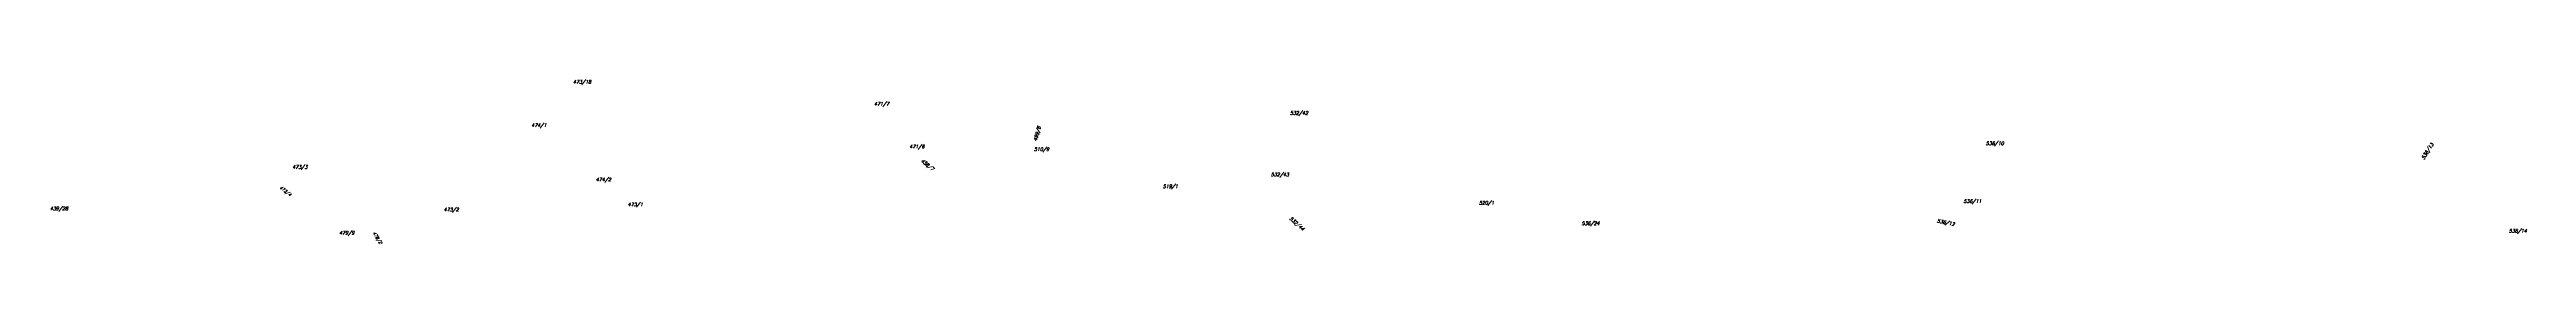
# Model space of a CAD drawing. Header units: millimetres. Extents: x -626413 to -622762, y -1174800 to -1172001.
# Drawn here: x -625659 to -624438, y -1173128 to -1173048 of the extents above; entities that cross this region are included whole.
import ezdxf
from ezdxf.enums import TextEntityAlignment as Align

# ---------------------------------------------------------------- set-up
doc = ezdxf.new("R2010")
doc.units = ezdxf.units.MM
doc.layers.add('Dobrinsko_parcelní čísla', color=7, linetype='Continuous', lineweight=0)
doc.styles.add('Style-ITALICS', font='ITALICS.shx')

msp = doc.modelspace()

# ---------------------------------------------------------------- texts
at = {"layer": 'Dobrinsko_parcelní čísla', "color": 7, "linetype": 'Continuous', "lineweight": 0, "style": 'Style-ITALICS'}
for s, p in [('473/18', (-625391.9, -1173049.7)), ('471/7', (-625245, -1173060.5)), ('532/42', (-625038.6, -1173065)), ('474/1', (-625413.9, -1173071)), ('471/6', (-625227.6, -1173081.5)), ('510/9', (-625166.2, -1173082.8)), ('536/10', (-624695.7, -1173079.9)), ('473/3', (-625531.7, -1173091.5)), ('474/2', (-625382.1, -1173097.7)), ('519/1', (-625102.7, -1173101)), ('532/43', (-625048, -1173095.2)), ('439/28', (-625649.7, -1173111.9)), ('473/2', (-625457.1, -1173112.4)), ('473/1', (-625366.4, -1173109.9)), ('520/1', (-624946.9, -1173109.1)), ('536/11', (-624706.7, -1173108.3)), ('479/9', (-625508.6, -1173123.9)), ('536/24', (-624894.9, -1173119.2)), ('536/14', (-624437.9, -1173122.9))]:
    msp.add_text(s, height=1.7, dxfattribs=at).set_placement(p, align=Align.RIGHT)
for s, height, rotation, p in [('499/6', 1.7, 74, (-625170.2, -1173071)), ('458/7', 1.7, 320, (-625223.8, -1173092.6)), ('536/13', 1.7, 58, (-624483.8, -1173079.6)), ('473/4', 1.5, 322, (-625540.4, -1173105.1)), ('478/2', 1.5, 302, (-625496.1, -1173128.6)), ('532/44', 1.7, 318, (-625041.3, -1173122.1)), ('536/12', 1.7, 348, (-624720.1, -1173119.7))]:
    msp.add_text(s, height=height, rotation=rotation, dxfattribs=at).set_placement(p, align=Align.RIGHT)

doc.saveas('drawing.dxf')
